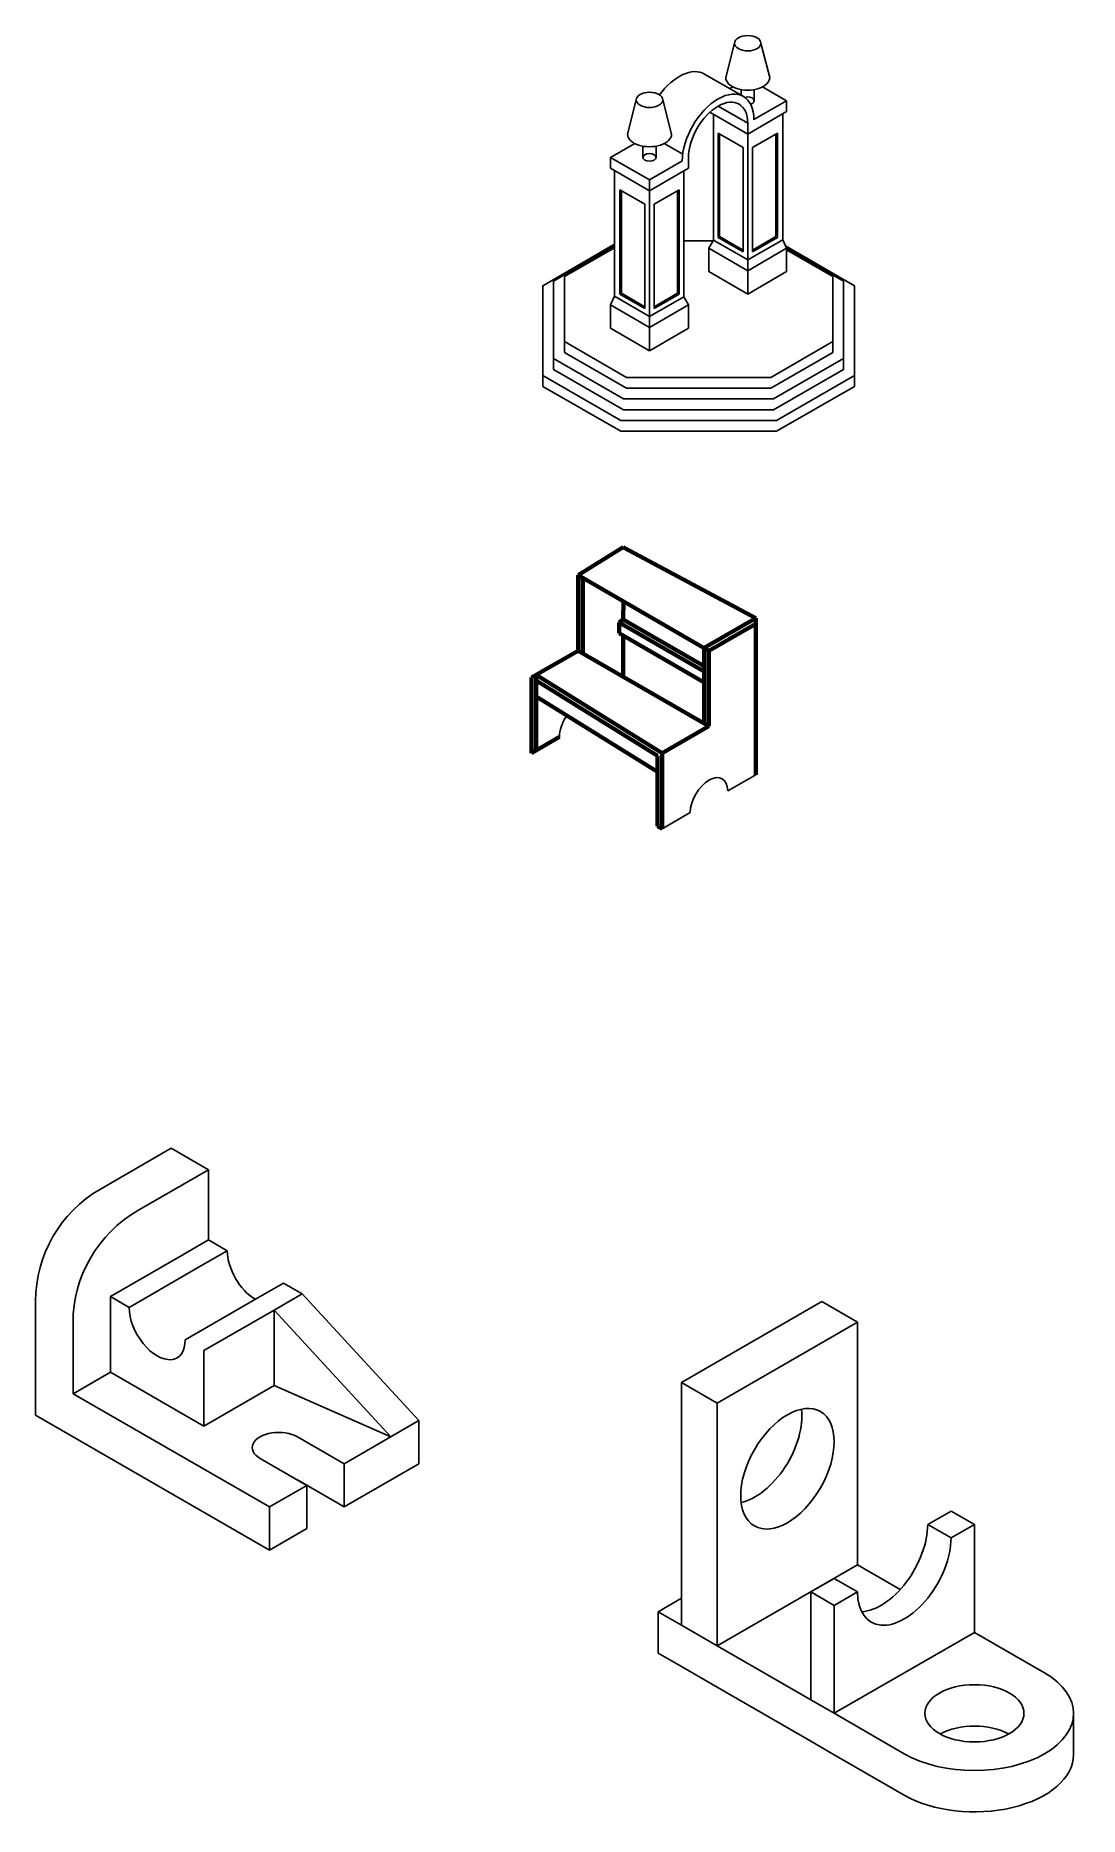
# Model space of a CAD drawing. Header units: inches. Extents: x 934 to 13503, y 40 to 6452.
# Drawn here: x 7605 to 8185, y 1366 to 2356 of the extents above; entities that cross this region are included whole.
import ezdxf

# ---------------------------------------------------------------- set-up
doc = ezdxf.new("R2010")
doc.units = ezdxf.units.IN

msp = doc.modelspace()

# ---------------------------------------------------------------- linework, layer by layer
at = {"lineweight": 25}
for p, q in [((7988.573, 2332.993), (7993.472, 2351.993)), ((8013.068, 2332.993), (8008.169, 2351.993)), ((7998.451, 2322.388), (7976.8, 2334.888)), ((7990.885, 2326.757), (7992.604, 2327.75)), ((8022.471, 2319.993), (8009.037, 2327.75)), ((7934.014, 2301.493), (7938.913, 2320.493)), ((7958.509, 2301.493), (7953.61, 2320.493)), ((7997.147, 2323.013), (7997.147, 2326.248)), ((8004.285, 2309.493), (8022.471, 2319.993)), ((8004.495, 2326.248), (8004.495, 2319.993)), ((8022.471, 2319.993), (8022.471, 2313.993)), ((8000.821, 2301.493), (7979.813, 2313.622)), ((7981.735, 2242.513), (7981.735, 2312.513)), ((8000.821, 2307.493), (7984.366, 2316.993)), ((8000.821, 2301.493), (8022.471, 2313.993)), ((8000.821, 2212.493), (8000.821, 2307.493)), ((8020.316, 2242.749), (8020.316, 2312.749)), ((7998.223, 2293.993), (7984.333, 2302.013)), ((7984.333, 2244.013), (7984.333, 2302.013)), ((7985.199, 2244.513), (7985.199, 2301.513)), ((8003.419, 2293.993), (8017.309, 2302.013)), ((8016.443, 2244.513), (8016.443, 2301.513)), ((8017.309, 2244.013), (8017.309, 2302.013)), ((7924.611, 2288.493), (7938.045, 2296.25)), ((7946.261, 2275.993), (7924.611, 2288.493)), ((7924.611, 2288.493), (7924.611, 2282.493)), ((7942.587, 2294.748), (7942.587, 2288.493)), ((7949.935, 2288.493), (7949.935, 2294.748)), ((7964.707, 2290.343), (7954.478, 2296.25)), ((7967.912, 2288.493), (7967.912, 2282.493)), ((7998.223, 2235.993), (7998.223, 2293.993)), ((8003.419, 2235.993), (8003.419, 2293.993)), ((7946.261, 2269.993), (7924.611, 2282.493)), ((7926.765, 2211.249), (7926.765, 2281.249)), ((7946.261, 2275.993), (7964.258, 2286.383)), ((7946.261, 2269.993), (7967.912, 2282.493)), ((7964.258, 2286.383), (7964.448, 2286.493)), ((7965.347, 2211.013), (7965.347, 2281.013)), ((7943.663, 2262.493), (7929.773, 2270.513)), ((7929.773, 2212.513), (7929.773, 2270.513)), ((7930.639, 2213.013), (7930.639, 2270.013)), ((7946.261, 2180.993), (7946.261, 2275.993)), ((7948.859, 2262.493), (7962.749, 2270.513)), ((7961.883, 2213.013), (7961.883, 2270.013)), ((7962.749, 2212.513), (7962.749, 2270.513)), ((7943.663, 2204.493), (7943.663, 2262.493)), ((7948.859, 2204.493), (7948.859, 2262.493)), ((7886.938, 2217.171), (7926.765, 2240.166)), ((7981.735, 2242.513), (7979.17, 2237.993)), ((8000.821, 2231.493), (7981.735, 2242.513)), ((7985.199, 2244.513), (7984.333, 2244.013)), ((7998.223, 2235.993), (7984.333, 2244.013)), ((7998.223, 2236.993), (7985.199, 2244.513)), ((8020.316, 2242.749), (8000.821, 2231.493)), ((8003.419, 2236.993), (8016.443, 2244.513)), ((8003.419, 2235.993), (8017.309, 2244.013)), ((8022.471, 2237.993), (8020.316, 2242.749)), ((8021.902, 2239.25), (8060.144, 2217.171)), ((7979.17, 2224.993), (7979.17, 2237.993)), ((8000.821, 2225.493), (7979.17, 2237.993)), ((8022.471, 2237.993), (8000.821, 2225.493)), ((8022.471, 2224.993), (8022.471, 2237.993)), ((8000.821, 2212.493), (7979.17, 2224.993)), ((8000.821, 2212.493), (7979.17, 2224.993)), ((8000.821, 2212.493), (8022.471, 2224.993)), ((8000.821, 2212.493), (8022.471, 2224.993)), ((7886.938, 2161.171), (7886.938, 2211.171)), ((7924.611, 2206.493), (7926.765, 2211.249)), ((7926.765, 2211.249), (7946.261, 2199.993)), ((7943.663, 2204.493), (7929.773, 2212.513)), ((7943.663, 2205.493), (7930.639, 2213.013)), ((7946.261, 2199.993), (7965.347, 2211.013)), ((7948.859, 2205.493), (7961.883, 2213.013)), ((7948.859, 2204.493), (7962.749, 2212.513)), ((7961.883, 2213.013), (7962.749, 2212.513)), ((7965.347, 2211.013), (7967.912, 2206.493)), ((8060.144, 2211.171), (8060.144, 2161.171)), ((7924.611, 2193.493), (7924.611, 2206.493)), ((7924.611, 2206.493), (7946.261, 2193.993)), ((7946.261, 2193.993), (7967.912, 2206.493)), ((7967.912, 2193.493), (7967.912, 2206.493)), ((7946.261, 2180.993), (7924.611, 2193.493)), ((7946.261, 2180.993), (7967.912, 2193.493)), ((7930.24, 2142.171), (7886.938, 2167.171)), ((7930.24, 2136.171), (7886.938, 2161.171)), ((7930.24, 2136.171), (7886.938, 2161.171)), ((8060.144, 2167.171), (8016.842, 2142.171)), ((8060.144, 2161.171), (8016.842, 2136.171)), ((8060.144, 2161.171), (8016.842, 2136.171)), ((8016.842, 2136.171), (7930.24, 2136.171)), ((7989.686, 1936.183), (8005.275, 1945.183)), ((7953.313, 1915.183), (7968.902, 1924.183)), ((7680.394, 1737.486), (7641.05, 1714.771)), ((7701.179, 1725.486), (7680.394, 1737.486)), ((7701.179, 1725.486), (7661.834, 1702.771)), ((7701.179, 1686.486), (7701.179, 1725.486)), ((7685.59, 1677.486), (7701.179, 1686.486)), ((7701.179, 1686.486), (7711.571, 1680.486)), ((7646.619, 1654.986), (7685.59, 1677.486)), ((7695.982, 1671.486), (7711.571, 1680.486)), ((7657.011, 1648.986), (7695.982, 1671.486)), ((7657.011, 1648.986), (7646.619, 1654.986)), ((7646.619, 1654.986), (7646.619, 1612.986)), ((7727.159, 1653.486), (7742.748, 1662.486)), ((7737.552, 1647.486), (7753.14, 1656.486)), ((7753.14, 1656.486), (7742.748, 1662.486)), ((7818.092, 1585.986), (7753.14, 1656.486)), ((7605.05, 1588.986), (7605.05, 1652.417)), ((7688.188, 1630.986), (7727.159, 1653.486)), ((7698.581, 1624.986), (7737.552, 1647.486)), ((7737.552, 1647.486), (7737.552, 1605.486)), ((7802.504, 1576.986), (7737.552, 1647.486)), ((7964.012, 1607.23), (8041.954, 1652.23)), ((8061.873, 1640.73), (8041.954, 1652.23)), ((7625.834, 1600.986), (7625.834, 1640.417)), ((7983.931, 1595.73), (8061.873, 1640.73)), ((8061.873, 1640.73), (8061.873, 1581.73)), ((7698.581, 1582.986), (7698.581, 1624.986)), ((7605.05, 1588.986), (7605.05, 1612.986)), ((7625.834, 1600.986), (7646.619, 1612.986)), ((7646.619, 1612.986), (7698.581, 1582.986)), ((7737.552, 1605.486), (7698.581, 1582.986)), ((7737.552, 1605.486), (7802.504, 1576.986)), ((7964.012, 1472.23), (7964.012, 1607.23)), ((7983.931, 1595.73), (7964.012, 1607.23)), ((7625.834, 1600.986), (7734.954, 1537.986)), ((7983.931, 1460.73), (7983.931, 1595.73)), ((7605.05, 1588.986), (7734.954, 1513.986)), ((7776.523, 1561.986), (7818.092, 1585.986)), ((7818.092, 1585.986), (7818.092, 1561.986)), ((7750.542, 1576.986), (7776.523, 1561.986)), ((8061.873, 1505.73), (8061.873, 1581.73)), ((7755.738, 1549.986), (7729.757, 1564.986)), ((7776.523, 1537.986), (7818.092, 1561.986)), ((7776.523, 1561.986), (7776.523, 1537.986)), ((7734.954, 1537.986), (7755.738, 1549.986)), ((7750.542, 1552.986), (7776.523, 1537.986)), ((7755.738, 1549.986), (7755.738, 1525.986)), ((7734.954, 1537.986), (7729.757, 1540.986)), ((7734.954, 1537.986), (7734.954, 1513.986)), ((8113.834, 1535.73), (8100.844, 1528.23)), ((8126.825, 1528.23), (8113.834, 1535.73)), ((7734.954, 1513.986), (7755.738, 1525.986)), ((8100.844, 1528.23), (8113.834, 1520.73)), ((8113.834, 1520.73), (8126.825, 1528.23)), ((8126.825, 1468.23), (8126.825, 1528.23)), ((7983.931, 1460.73), (8061.873, 1505.73)), ((8085.553, 1492.059), (8061.873, 1505.73)), ((8035.892, 1490.73), (8048.882, 1498.23)), ((8048.882, 1498.23), (8061.873, 1490.73)), ((7951.022, 1479.73), (7964.012, 1487.23)), ((8035.892, 1430.73), (8035.892, 1490.73)), ((8048.882, 1483.23), (8035.892, 1490.73)), ((8061.873, 1490.73), (8048.882, 1483.23)), ((7951.022, 1479.73), (7964.012, 1472.23)), ((7951.022, 1456.73), (7951.022, 1479.73)), ((8048.882, 1423.23), (8048.882, 1483.23)), ((7964.012, 1472.23), (7983.931, 1460.73)), ((8048.882, 1423.23), (8126.825, 1468.23)), ((8165.796, 1445.73), (8126.825, 1468.23)), ((7951.022, 1456.73), (7964.012, 1449.23)), ((7983.931, 1460.73), (8035.892, 1430.73)), ((7964.012, 1449.23), (7983.931, 1437.73)), ((7983.931, 1437.73), (8035.892, 1407.73)), ((8035.892, 1430.73), (8048.882, 1423.23)), ((8048.882, 1423.23), (8087.854, 1400.73)), ((8181.938, 1423.23), (8181.938, 1400.23)), ((8035.892, 1407.73), (8048.882, 1400.23)), ((8048.882, 1400.23), (8087.854, 1377.73))]:
    msp.add_line(p, q, dxfattribs=at)
at = {"lineweight": 80}
for p, q in [((7931.663, 2071.683), (7906.548, 2056.183)), ((7932.529, 2071.183), (7931.663, 2071.683)), ((7932.529, 2071.183), (8005.275, 2032.183)), ((7906.548, 2056.183), (7906.548, 2014.183)), ((7906.548, 2056.183), (7979.294, 2014.183)), ((7909.146, 2054.683), (7909.146, 2012.683)), ((7931.697, 2041.664), (7931.683, 2031.533)), ((7929.345, 2029.882), (7931.683, 2031.533)), ((7976.696, 2005.545), (7931.683, 2031.533)), ((8005.275, 2032.183), (7976.696, 2015.683)), ((8005.275, 2029.183), (8005.275, 2032.183)), ((7976.696, 2002.545), (7929.345, 2029.882)), ((7929.345, 2023.882), (7929.345, 2029.882)), ((7976.696, 1996.545), (7929.345, 2023.882)), ((7931.67, 2022.54), (7931.638, 1999.698)), ((8005.275, 2029.183), (7979.294, 2014.183)), ((8005.275, 1945.183), (8005.275, 2029.183)), ((7906.548, 2014.183), (7880.567, 1999.183)), ((7906.548, 2014.183), (7979.294, 1972.183)), ((7976.696, 2015.683), (7976.696, 1973.683)), ((7979.294, 2014.183), (7979.294, 1972.183)), ((7883.165, 2000.683), (7883.165, 1958.683)), ((7883.165, 2000.683), (7953.313, 1957.183)), ((7880.567, 1999.183), (7880.567, 1957.183)), ((7883.165, 1997.683), (7950.715, 1955.795)), ((7883.165, 1988.683), (7950.715, 1946.795)), ((7979.294, 1972.183), (7953.313, 1957.183)), ((7880.567, 1957.183), (7896.156, 1966.183)), ((7950.715, 1955.795), (7950.715, 1916.683)), ((7953.313, 1957.183), (7953.313, 1915.183)), ((7953.313, 1915.183), (7950.715, 1916.683))]:
    msp.add_line(p, q, dxfattribs=at)
at = {"lineweight": 25}
for points in [[(8021.902, 2239.25), (8060.144, 2217.171), (8060.144, 2167.171), (8016.842, 2142.171), (7930.24, 2142.171), (7886.938, 2167.171), (7886.938, 2217.171), (7926.765, 2240.166)], [(8022.471, 2237.993), (8054.144, 2219.707), (8054.144, 2176.636), (8015.235, 2154.171), (7931.847, 2154.171), (7892.938, 2176.636), (7892.938, 2219.707), (7926.765, 2239.237)], [(8022.471, 2237.065), (8048.144, 2222.243), (8048.144, 2186.1), (8013.627, 2166.171), (7933.455, 2166.171), (7898.938, 2186.1), (7898.938, 2222.243), (7926.765, 2238.309)], [(7965.347, 2242.171), (7981.541, 2242.171)], [(7965.347, 2242.171), (7981.541, 2242.171)], [(7965.347, 2242.171), (7981.541, 2242.171)], [(8054.144, 2213.707), (8054.144, 2170.636), (8015.235, 2148.171), (7931.847, 2148.171), (7892.938, 2170.636), (7892.938, 2213.707)], [(8048.144, 2216.243), (8048.144, 2180.1), (8013.627, 2160.171), (7933.455, 2160.171), (7898.938, 2180.1), (7898.938, 2216.243)]]:
    msp.add_lwpolyline(points, dxfattribs=at)
for centre in [(7677.05, 1652.417), (7697.834, 1640.417)]:
    msp.add_arc(centre, 72, 120, 180, dxfattribs=at)
at = {"lineweight": 25, "extrusion": (0, 0, -1)}
msp.add_ellipse((8000.821, 2351.993), major_axis=(7.348, 0), ratio=0.5773503, dxfattribs=at)
at = {"lineweight": 25}
for centre, major_axis, start_param, end_param in [((7962.716, 2310.493), (-14.085, -24.395), 3.1415927, 4.5114644), ((7984.366, 2297.993), (-14.085, -24.395), 2.3561945, 5.4977871), ((7984.366, 2297.993), (-11.635, -20.153), 2.3561945, 5.4977871), ((7946.261, 2301.493), (-12.247, 0), 6.2831853, 9.424778), ((7906.548, 1972.183), (-7.348, -12.728), 4.5782603, 5.4977871), ((7979.294, 1930.183), (-7.348, -12.728), 2.3561945, 5.4977871), ((7727.159, 1671.486), (11.023, -19.092), 3.9269908, 5.4977871), ((7672.6, 1639.986), (11.023, -19.092), 3.9269908, 7.0685835), ((8004.955, 1573.615), (-18.371, -31.82), 0.479773, 2.4853496), ((7740.15, 1570.986), (-14.697, 0), 3.9269908, 7.0685835), ((8074.863, 1513.23), (-18.371, -31.82), 6.6445524, 8.6393798), ((8087.854, 1505.73), (-18.371, -31.82), 5.4977871, 8.6393798), ((8126.825, 1423.23), (-55.114, 0), 7.0685835, 10.2101761), ((8126.825, 1400.23), (-27.557, 0), 3.9494675, 5.4753104), ((8126.825, 1400.23), (-55.114, 0), 7.0685835, 9.424778)]:
    msp.add_ellipse(centre, major_axis=major_axis, ratio=0.5773503, start_param=start_param, end_param=end_param, dxfattribs=at)
at = {"lineweight": 25, "extrusion": (0, 0, -1)}
for centre, major_axis, start_param, end_param in [((8000.821, 2332.993), (12.247, 0), 6.2831853, 9.424778), ((8000.821, 2319.993), (3.674, 0), 4.2586566, 7.3967412)]:
    msp.add_ellipse(centre, major_axis=major_axis, ratio=0.5773503, start_param=start_param, end_param=end_param, dxfattribs=at)
at = {"lineweight": 25}
for centre, major_axis in [((7946.261, 2320.493), (-7.348, 0)), ((7946.261, 2288.493), (-3.674, 0)), ((8022.902, 1559.23), (-18.371, -31.82)), ((8126.825, 1423.23), (-27.557, 0))]:
    msp.add_ellipse(centre, major_axis=major_axis, ratio=0.5773503, dxfattribs=at)

doc.saveas('drawing.dxf')
